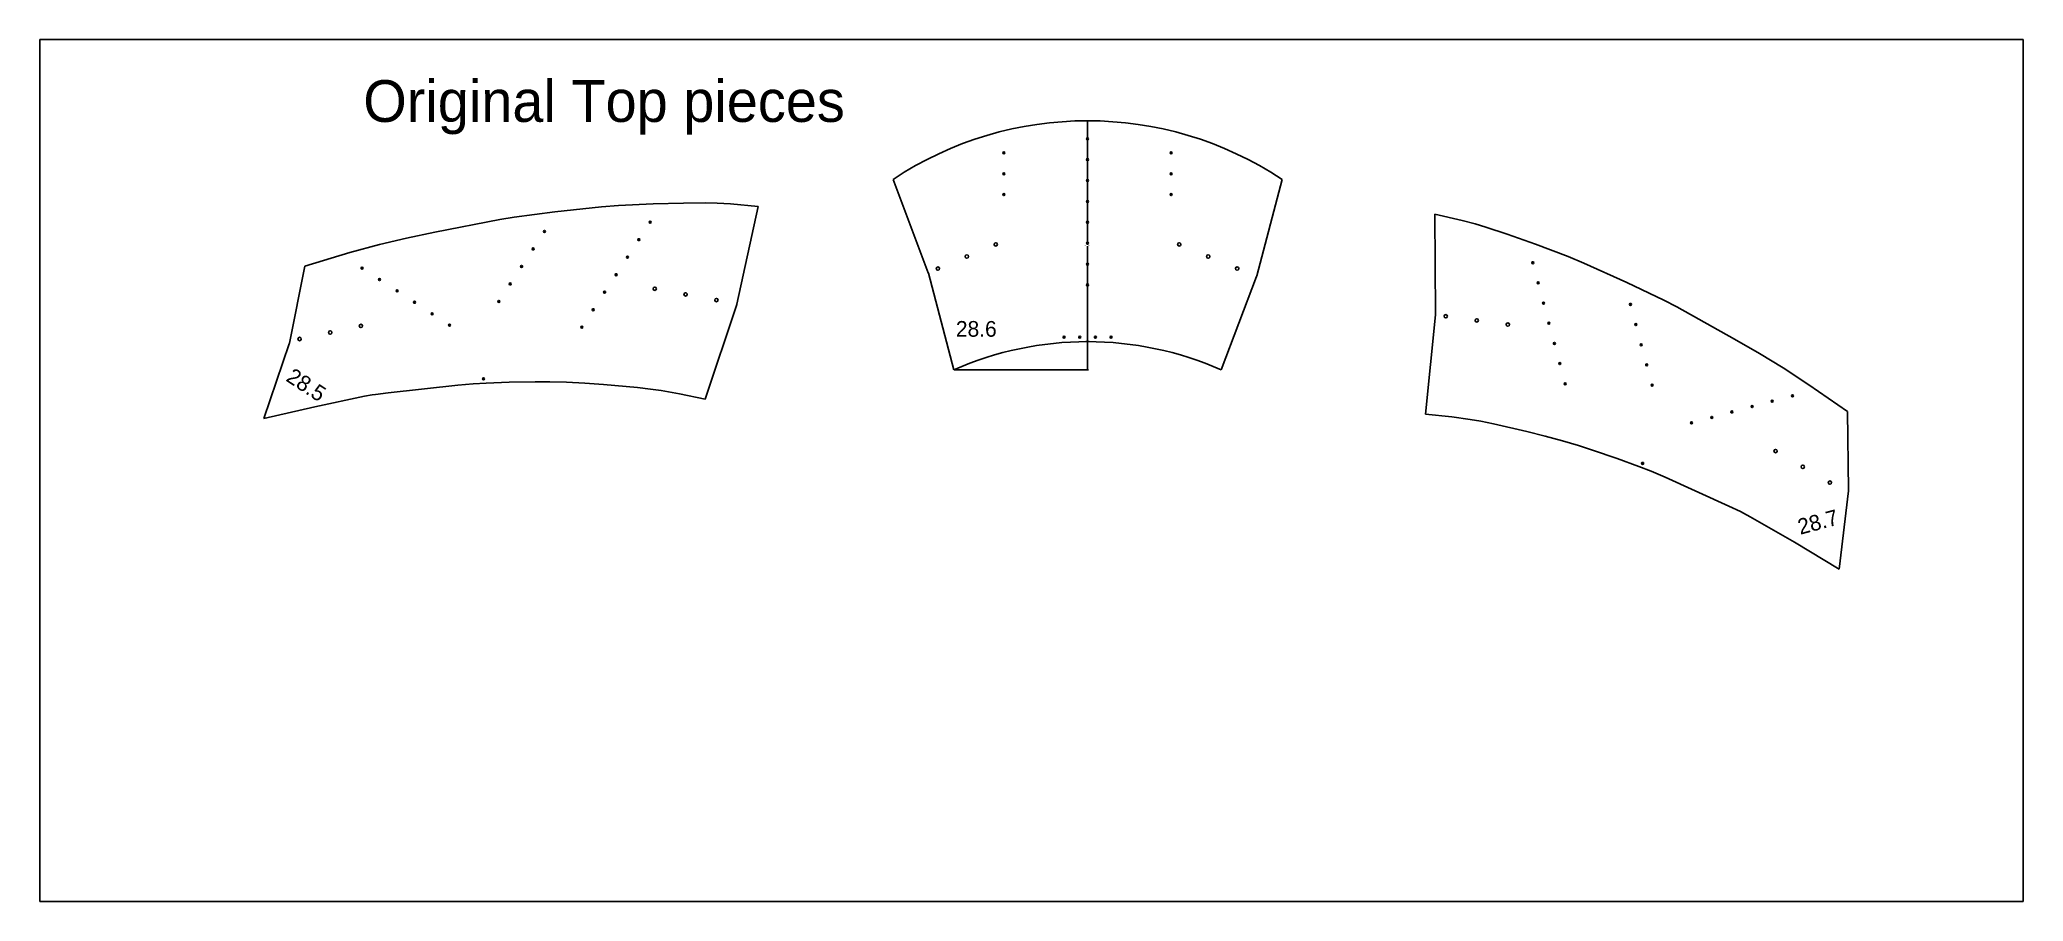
# Model space of a CAD drawing. Extents: x -420 to 2454, y -295 to 739.
# Drawn here: x -419.7 to -40.1, y 440.7 to 605.7 of the extents above; entities that cross this region are included whole.
import ezdxf

# ---------------------------------------------------------------- set-up
doc = ezdxf.new("R2010")
doc.units = 0
doc.header["$MEASUREMENT"] = 0
doc.header["$PDMODE"] = 32
doc.header["$PDSIZE"] = 0.38
doc.layers.get('0').update_dxf_attribs({"linetype": 'CONTINUOUS'})
doc.layers.get('DEFPOINTS').update_dxf_attribs({"linetype": 'CONTINUOUS'})
for name, color, linetype in [('ARCH__', 1, 'CONTINUOUS'), ('DEFAULT', 7, 'CONTINUOUS'), ('DRILL_PTS__ENGRAVE_PASS_RO', 172, 'CONTINUOUS'), ('DRILLING', 3, 'CONTINUOUS'), ('ENGRAVE', 4, 'CONTINUOUS')]:
    doc.layers.add(name, color=color, linetype=linetype)
doc.dimstyles.get("Standard").update_dxf_attribs({"dimtxt": 0.18, "dimasz": 0.18, "dimexe": 0.18, "dimexo": 0.0625, "dimgap": 0.09, "dimtad": 0, "dimtih": 1, "dimtoh": 1, "dimdec": 4, "dimzin": 0, "dimdsep": 46, "dimtxsty": 'Standard', "dimcen": 0.09, "dimadec": 0, "dimazin": 0, "dimtfac": 1, "dimtdec": 4, "dimtofl": 0, "dimtmove": 2, "dimatfit": 3, "dimfxl": 1, "dimtolj": 1, "dimtzin": 0, "dimarcsym": 0})

msp = doc.modelspace()

# ---------------------------------------------------------------- texts
at = {"linetype": 'Continuous'}
msp.add_text('Original Top pieces', height=8, dxfattribs=at).set_placement((-357.78989, 589.91266))
at = {"layer": 'ARCH__', "linetype": 'Continuous'}
msp.add_text('28.6', height=3, dxfattribs=at).set_placement((-244.36679, 548.7819))
for s, rotation, p in [('28.5', 326.9256572, (-372.78294, 540.44136)), ('28.7', 15, (-82.76939, 510.84637))]:
    msp.add_text(s, height=3, rotation=rotation, dxfattribs=at).set_placement(p)

# ---------------------------------------------------------------- blocks, each defined once
blk = doc.blocks.new('*D1')
at = {"layer": 'DEFAULT', "color": 0}
for p, q in [((-219.24, 590.14), (-219.35, 590.14)), ((-219.17, 589.96), (-219.17, 566.46)), ((-219.17, 542.61), (-219.17, 566.1)), ((-244.7, 542.43), (-218.99, 542.43))]:
    blk.add_line(p, q, dxfattribs=at)
for points in [[(-219.14, 589.96), (-219.2, 589.96), (-219.17, 590.14)], [(-219.2, 542.61), (-219.14, 542.61), (-219.17, 542.43)]]:
    blk.add_solid(points, dxfattribs=at)
at = {"layer": 'DEFPOINTS', "color": 0}
for p in [(-219.17, 590.14), (-244.76, 542.43), (-219.17, 542.43)]:
    blk.add_point(p, dxfattribs=at)
at = {"layer": 'DEFAULT', "color": 0, "linetype": 'Continuous'}
blk.add_text('47.7040', height=0.18, dxfattribs=at).set_placement((-219.73, 566.19))

# ---------------------------------------------------------------- dimensions: what is measured, and where the dimension line sits
at = {"layer": 'DEFAULT'}
dim = msp.add_linear_dim(base=(-219.17262, 542.43276), p1=(-219.17262, 590.13673), p2=(-244.75857, 542.43276), angle=90, dimstyle='Standard', dxfattribs=at)
dim.commit()
dim.dimension.update_dxf_attribs({"geometry": '*D1', "text_midpoint": (-219.17262, 566.28474)})

# ---------------------------------------------------------------- linework, layer by layer
for p, q in [((-40.05964, 605.66591), (-419.73154, 605.66591)), ((-419.73154, 605.66591), (-419.73154, 440.66082)), ((-40.05964, 440.66082), (-40.05964, 605.66591)), ((-256.40406, 578.90717), (-249.64588, 561.02346)), ((-186.79672, 560.41599), (-181.94118, 578.90717)), ((-312.20114, 573.67087), (-321.15101, 572.69879)), ((-308.92978, 573.92632), (-312.20114, 573.67087)), ((-302.29275, 574.23794), (-308.92978, 573.92632)), ((-296.51609, 574.37589), (-302.29275, 574.23794)), ((-292.22043, 574.41478), (-296.51609, 574.37589)), ((-290.07214, 574.35129), (-292.22043, 574.41478)), ((-287.50081, 574.19647), (-290.07214, 574.35129)), ((-282.18328, 573.7178), (-287.50081, 574.19647)), ((-286.2798, 555.04379), (-282.18328, 573.7178)), ((-331.68812, 571.23216), (-344.11506, 568.78573)), ((-328.92107, 571.68203), (-331.68812, 571.23216)), ((-321.15101, 572.69879), (-328.92107, 571.68203)), ((-152.59333, 553.10757), (-152.68911, 572.22538)), ((-152.68911, 572.22538), (-147.48547, 571.03066)), ((-147.48547, 571.03066), (-144.99299, 570.3801)), ((-144.99299, 570.3801), (-142.93101, 569.77394)), ((-142.93101, 569.77394), (-138.85939, 568.40424)), ((-354.67806, 566.43391), (-360.36569, 564.89276)), ((-349.53935, 567.63938), (-354.67806, 566.43391)), ((-344.11506, 568.78573), (-349.53935, 567.63938)), ((-138.85939, 568.40424), (-133.41057, 566.48088)), ((-133.41057, 566.48088), (-127.19773, 564.12549)), ((-368.99465, 562.31429), (-371.94499, 547.52369)), ((-360.36569, 564.89276), (-368.99465, 562.31429)), ((-127.19773, 564.12549), (-124.16706, 562.86771)), ((-124.16706, 562.86771), (-115.96041, 559.1669)), ((-249.64588, 561.02346), (-249.6141, 560.92394)), ((-249.6141, 560.92394), (-244.75857, 542.43276)), ((-193.58667, 542.43276), (-186.82849, 560.31647)), ((-186.82849, 560.31647), (-186.79672, 560.41599)), ((-115.96041, 559.1669), (-108.88921, 555.78963)), ((-292.32986, 536.79832), (-286.30748, 554.94305)), ((-286.30748, 554.94305), (-286.2798, 555.04379)), ((-108.88921, 555.78963), (-106.39827, 554.50349)), ((-106.39827, 554.50349), (-95.34355, 548.32231)), ((-154.49752, 533.97973), (-152.59826, 553.00321)), ((-152.59826, 553.00321), (-152.59333, 553.10757)), ((-371.9794, 547.39593), (-376.85669, 533.12434)), ((-371.94499, 547.52369), (-371.9794, 547.39593)), ((-219.48148, 547.8451), (-219.17262, 547.8451)), ((-219.17262, 547.8451), (-218.86376, 547.8451)), ((-95.34355, 548.32231), (-90.54258, 545.54964)), ((-90.54258, 545.54964), (-86.03144, 542.80936)), ((-353.00676, 538.05142), (-339.7101, 539.52533)), ((-339.7101, 539.52533), (-336.78602, 539.76309)), ((-336.78602, 539.76309), (-334.30371, 539.90938)), ((-334.30371, 539.90938), (-329.84551, 540.05519)), ((-329.84551, 540.05519), (-324.90601, 540.14235)), ((-324.90601, 540.14235), (-322.05642, 540.13019)), ((-322.05642, 540.13019), (-318.88894, 540.04775)), ((-318.88894, 540.04775), (-315.40559, 539.87861)), ((-315.40559, 539.87861), (-311.81053, 539.64017)), ((-311.81053, 539.64017), (-305.30395, 539.05871)), ((-86.03144, 542.80936), (-81.10261, 539.57967)), ((-81.10261, 539.57967), (-73.69942, 534.45129)), ((-376.85669, 533.12434), (-367.09295, 535.37676)), ((-367.09295, 535.37676), (-357.53066, 537.37426)), ((-357.53066, 537.37426), (-356.09958, 537.64044)), ((-356.09958, 537.64044), (-355.4733, 537.73859)), ((-355.4733, 537.73859), (-353.00676, 538.05142)), ((-305.30395, 539.05871), (-302.82559, 538.76143)), ((-302.82559, 538.76143), (-300.79714, 538.46269)), ((-300.79714, 538.46269), (-297.28044, 537.82228)), ((-297.28044, 537.82228), (-292.32986, 536.79832)), ((-149.47354, 533.41723), (-154.49752, 533.97973)), ((-145.93168, 532.93499), (-149.47354, 533.41723)), ((-143.91065, 532.58965), (-145.93168, 532.93499)), ((-141.46235, 532.10335), (-143.91065, 532.58965)), ((-135.09644, 530.63745), (-141.46235, 532.10335)), ((-73.69942, 534.45129), (-73.49058, 519.37075)), ((-131.6048, 529.74875), (-135.09644, 530.63745)), ((-128.24087, 528.82883), (-131.6048, 529.74875)), ((-125.20411, 527.9245), (-128.24087, 528.82883)), ((-122.49136, 527.05197), (-125.20411, 527.9245)), ((-117.82264, 525.43663), (-122.49136, 527.05197)), ((-113.62967, 523.91485), (-117.82264, 525.43663)), ((-111.31524, 523.00564), (-113.62967, 523.91485)), ((-108.60921, 521.87241), (-111.31524, 523.00564)), ((-96.42596, 516.34593), (-108.60921, 521.87241)), ((-73.4975, 519.23862), (-75.28154, 504.26252)), ((-73.49058, 519.37075), (-73.4975, 519.23862)), ((-94.17819, 515.2833), (-96.42596, 516.34593)), ((-93.61326, 514.99568), (-94.17819, 515.2833)), ((-92.33538, 514.29864), (-93.61326, 514.99568)), ((-83.86467, 509.43301), (-92.33538, 514.29864)), ((-75.28154, 504.26252), (-83.86467, 509.43301)), ((-419.73154, 440.66082), (-40.05964, 440.66082))]:
    msp.add_line(p, q)
for centre, radius, start, end in [((-219.17262, 522.80179), 67.33494, 56.4318189, 123.5681811), ((-219.17262, 484.62574), 63.21623, 66.1253547, 113.8746453)]:
    msp.add_arc(centre, radius, start, end)
at = {"layer": 'DRILL_PTS__ENGRAVE_PASS_RO'}
for p in [(-223.67262, 548.6751), (-220.67262, 548.6751), (-217.67262, 548.6751), (-214.67262, 548.6751), (-334.78232, 540.71662), (-112.92423, 524.53376)]:
    msp.add_point(p, dxfattribs=at)
at = {"layer": 'DRILLING'}
for centre in [(-236.73968, 566.45004), (-201.60556, 566.45004), (-247.81299, 561.82598), (-242.27633, 564.13801), (-196.0689, 564.13801), (-190.53225, 561.82598), (-302.00969, 557.96831), (-296.10844, 556.88421), (-290.2072, 555.80011), (-358.25326, 550.83708), (-150.62012, 552.70243), (-144.67373, 551.90216), (-138.72733, 551.1019), (-369.99119, 548.34287), (-364.12222, 549.58997), (-87.47159, 526.87295), (-82.27914, 523.86653), (-77.0867, 520.86012)]:
    msp.add_circle(centre, 0.3225, dxfattribs=at)
at = {"layer": 'ENGRAVE'}
for p in [(-219.17262, 586.68974), (-235.17262, 583.99116), (-219.17262, 582.68974), (-203.17262, 583.99116), (-235.17262, 579.99116), (-219.17262, 578.68974), (-203.17262, 579.99116), (-235.17262, 575.99116), (-219.17262, 574.68974), (-203.17262, 575.99116), (-302.8641, 570.71729), (-219.17262, 570.68974), (-325.30106, 565.58406), (-323.11815, 568.93591), (-305.04701, 567.36543), (-219.17262, 566.68974), (-358.0317, 561.91586), (-327.48396, 562.2322), (-307.22992, 564.01358), (-219.17262, 562.68974), (-133.95971, 562.95669), (-354.67984, 559.73295), (-329.66687, 558.88035), (-309.41282, 560.66173), (-219.17262, 558.68974), (-132.92443, 559.09299), (-351.32799, 557.55005), (-347.97614, 555.36714), (-331.84978, 555.5285), (-311.59573, 557.30988), (-131.88915, 555.22929), (-115.25777, 554.97938), (-344.62429, 553.18423), (-341.27243, 551.00132), (-315.96154, 550.60617), (-313.77864, 553.95802), (-130.85388, 551.36558), (-114.2225, 551.11568), (-129.8186, 547.50188), (-113.18722, 547.25198), (-128.78332, 543.63818), (-112.15194, 543.38827), (-127.74805, 539.77447), (-111.11667, 539.52457), (-91.97242, 535.40323), (-88.10872, 536.43851), (-84.24502, 537.47379), (-103.56353, 532.29741), (-99.69983, 533.33268), (-95.83613, 534.36796)]:
    msp.add_point(p, dxfattribs=at)

msp.set_redraw_order([(e.dxf.handle, doc.entitydb.next_handle()) for e in msp.query("TEXT MTEXT ATTDEF DIMENSION ARC_DIMENSION")])  # texts and dimensions are drawn at this point

doc.saveas('drawing.dxf')
